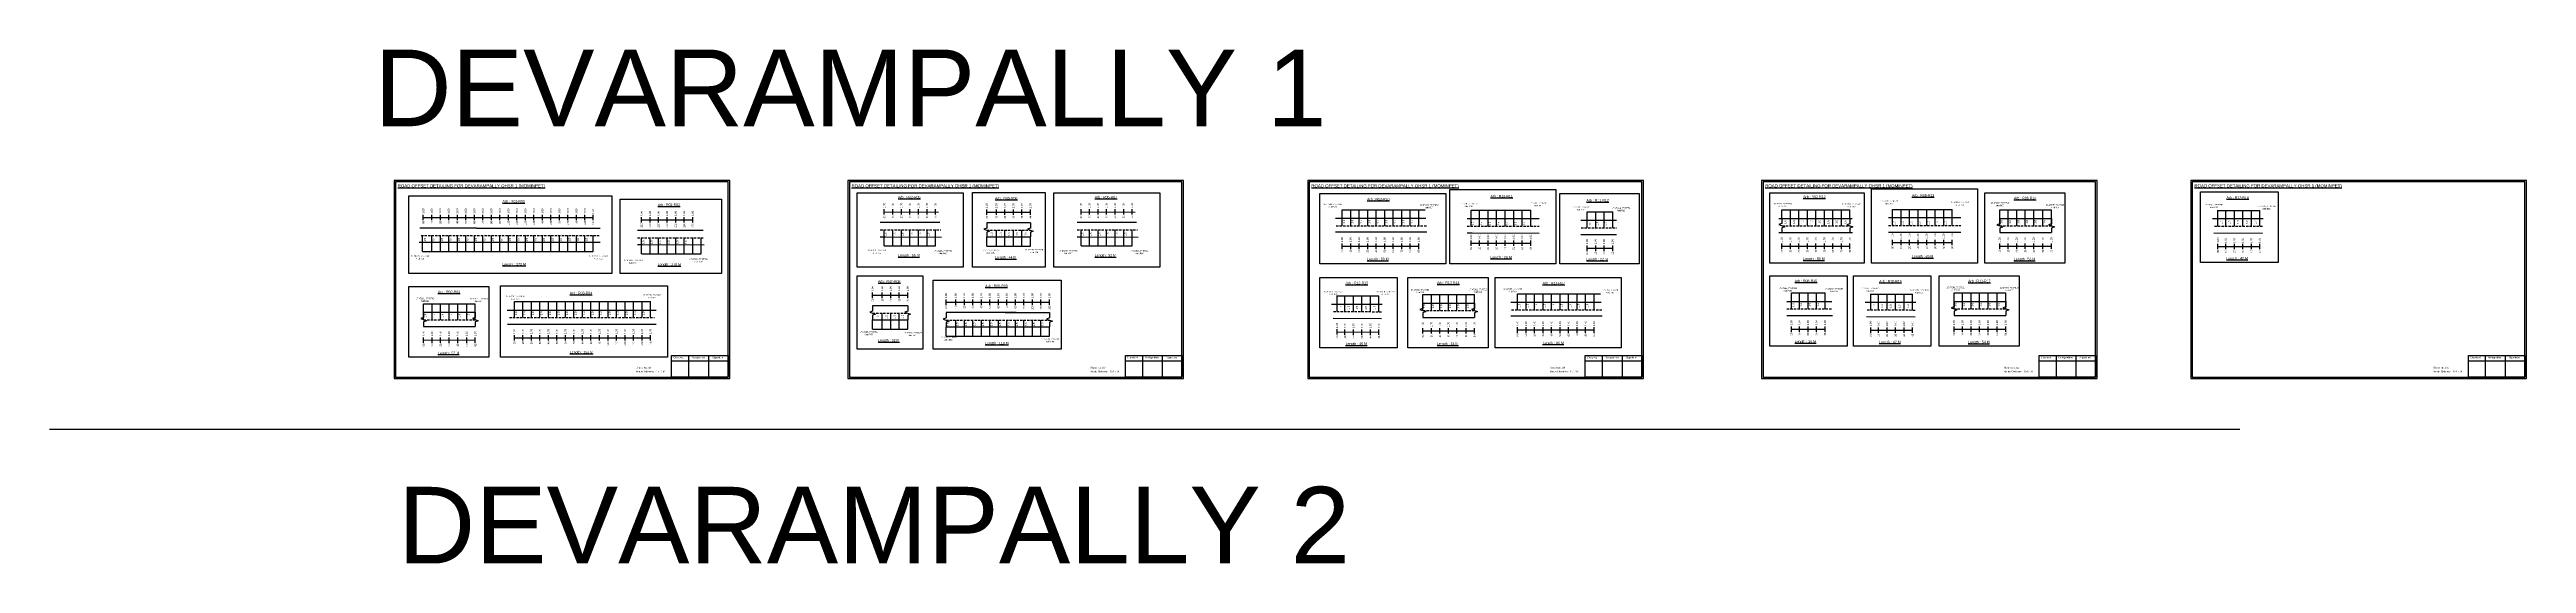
# Model space of a CAD drawing. Header units: inches. Extents: x -117 to 51867, y -12715 to 3423.
# Drawn here: x 13805 to 17765, y -2672 to -1850 of the extents above; entities that cross this region are included whole.
import ezdxf

# ---------------------------------------------------------------- set-up
doc = ezdxf.new("R2010")
doc.units = ezdxf.units.IN
doc.header["$MEASUREMENT"] = 0
doc.linetypes.add('DASHED2', pattern=[0.375, 0.25, -0.125])
doc.layers.add('PDF_Geometry', color=7, linetype='Continuous')
doc.layers.add('PDF_Text', color=5, linetype='Continuous')
doc.styles.add('PDF Arial', font='arial.ttf')
doc.styles.get("Standard").update_dxf_attribs({"font": 'arial.ttf'})

msp = doc.modelspace()

# ---------------------------------------------------------------- linework, layer by layer
for p, q in [((14487.9, -2135.5), (14397.4, -2135.6)), ((14487.9, -2135.5), (14569.4, -2135.5)), ((14569.4, -2135.5), (14685.5, -2135.5)), ((15228.4, -2126.7), (15133.4, -2126.7)), ((15373.4, -2127.2), (15303.6, -2127.2)), ((15542.7, -2126.7), (15447.8, -2126.7)), ((15860.8, -2120), (16005.6, -2120)), ((15871.7, -2131.9), (15871.7, -2106.4)), ((15885.3, -2131.9), (15885.3, -2106.4)), ((15898.9, -2131.9), (15898.9, -2106.4)), ((15912.5, -2131.9), (15912.5, -2106.4)), ((15926.1, -2131.9), (15926.1, -2106.4)), ((15939.7, -2131.9), (15939.7, -2106.4)), ((15953.3, -2131.9), (15953.3, -2106.4)), ((15966.9, -2131.9), (15966.9, -2106.4)), ((15980.5, -2131.9), (15980.5, -2106.4)), ((15994.1, -2131.9), (15994.1, -2106.4)), ((16186.8, -2120.6), (16071.3, -2120.6)), ((16077.7, -2132.5), (16077.7, -2107)), ((16091.3, -2132.5), (16091.3, -2107)), ((16104.9, -2132.5), (16104.9, -2107)), ((16118.5, -2132.5), (16118.5, -2107)), ((16132.4, -2132.5), (16132.4, -2107)), ((16146, -2132.5), (16146, -2107)), ((16159.6, -2132.5), (16159.6, -2107)), ((16173.2, -2132.5), (16173.2, -2107)), ((16253.4, -2123.2), (16309.9, -2123.2)), ((16263.3, -2135.1), (16263.3, -2109.6)), ((16276.9, -2135.1), (16276.9, -2109.6)), ((16290.5, -2135.1), (16290.5, -2109.6)), ((16304.1, -2135.1), (16304.1, -2109.6)), ((16569.5, -2120.2), (16687.1, -2120.2)), ((16574.5, -2120.2), (16574.5, -2106.6)), ((16588.1, -2132.1), (16588.1, -2106.6)), ((16601.7, -2132.1), (16601.7, -2106.6)), ((16615.3, -2132.1), (16615.3, -2106.6)), ((16628.9, -2132.1), (16628.9, -2106.6)), ((16642.5, -2132.1), (16642.5, -2106.6)), ((16656.1, -2132.1), (16656.1, -2106.6)), ((16669.7, -2132.1), (16669.7, -2106.6)), ((16683.3, -2120.2), (16683.3, -2106.6)), ((16860.5, -2119.4), (16745.1, -2119.4)), ((16751.5, -2131.3), (16751.5, -2105.8)), ((16765.1, -2131.3), (16765.1, -2105.8)), ((16778.7, -2131.3), (16778.7, -2105.8)), ((16792.3, -2131.3), (16792.3, -2105.8)), ((16806.1, -2131.3), (16806.1, -2105.8)), ((16819.7, -2131.3), (16819.7, -2105.8)), ((16833.3, -2131.3), (16833.3, -2105.8)), ((16846.9, -2131.3), (16846.9, -2105.8)), ((16922.8, -2132.1), (16922.8, -2106.6)), ((16922.8, -2120.2), (17005.4, -2120.2)), ((16936.4, -2132.1), (16936.4, -2106.6)), ((16950, -2132.1), (16950, -2106.6)), ((16963.6, -2132.1), (16963.6, -2106.6)), ((16977.2, -2132.1), (16977.2, -2106.6)), ((16991.8, -2132.1), (16991.8, -2106.6)), ((17005.4, -2132.1), (17005.4, -2106.6)), ((17343.8, -2120.9), (17262.8, -2120.9)), ((17271.6, -2132.5), (17271.6, -2107)), ((17284.2, -2132.6), (17284.2, -2107.3)), ((17297.8, -2132.6), (17297.8, -2107.3)), ((17311.4, -2132.6), (17311.4, -2107.3)), ((17325, -2132.8), (17325, -2107.3)), ((17338.3, -2132.8), (17338.6, -2107.3)), ((14396.1, -2158.2), (14446.3, -2158.2)), ((14401.6, -2173), (14401.6, -2147.4)), ((14416.5, -2173), (14416.5, -2147.4)), ((14430.1, -2173), (14430.1, -2147.4)), ((14442.8, -2158.2), (14500.5, -2158.2)), ((14443.7, -2173), (14443.7, -2147.4)), ((14457.3, -2173), (14457.3, -2147.4)), ((14470.9, -2173), (14470.9, -2147.4)), ((14484.5, -2173), (14484.5, -2147.4)), ((14498.1, -2173), (14498.1, -2147.4)), ((14500.5, -2158.2), (14569.4, -2158.2)), ((14511.7, -2173), (14511.7, -2147.4)), ((14525.3, -2173), (14525.3, -2147.4)), ((14538.9, -2173), (14538.9, -2147.4)), ((14552.5, -2173), (14552.5, -2147.4)), ((14566.1, -2173), (14566.1, -2147.4)), ((14569.4, -2158.2), (14642.5, -2158.1)), ((14579.7, -2173), (14579.7, -2147.4)), ((14593.3, -2173), (14593.3, -2147.4)), ((14606.9, -2173), (14606.9, -2147.4)), ((14620.5, -2173), (14620.5, -2147.4)), ((14634.1, -2173), (14634.1, -2147.4)), ((14642.5, -2158.1), (14685.6, -2158.1)), ((14647.7, -2173), (14647.7, -2147.4)), ((14661.3, -2173), (14661.3, -2147.4)), ((14674.6, -2173), (14674.6, -2147.4)), ((14850.1, -2139.3), (14745.4, -2139.3)), ((14745.4, -2162), (14753.4, -2162)), ((14751.8, -2176.7), (14751.8, -2151.2)), ((14753.4, -2162), (14851.7, -2162.2)), ((14765.4, -2176.7), (14765.4, -2151.2)), ((14779, -2176.7), (14779, -2151.2)), ((14792.6, -2176.7), (14792.6, -2151.2)), ((14806.4, -2176.7), (14806.4, -2151.2)), ((14820, -2176.7), (14820, -2151.2)), ((14833.6, -2176.7), (14833.6, -2151.2)), ((14847.2, -2176.7), (14847.2, -2151.2)), ((15139.8, -2164.2), (15139.8, -2138.6)), ((15153.4, -2164.2), (15153.4, -2138.6)), ((15167, -2164.2), (15167, -2138.6)), ((15180.6, -2164.2), (15180.6, -2138.6)), ((15194.5, -2164.2), (15194.5, -2138.6)), ((15208.1, -2164.2), (15208.1, -2138.6)), ((15221.7, -2164.2), (15221.7, -2138.6)), ((15303.6, -2149.8), (15373.4, -2149.8)), ((15303.6, -2164.6), (15303.6, -2149.8)), ((15319, -2164.6), (15319, -2139)), ((15332.6, -2164.6), (15332.6, -2139)), ((15346.2, -2164.6), (15346.2, -2139)), ((15359.8, -2164.6), (15359.8, -2139)), ((15373.4, -2164.6), (15373.4, -2149.8)), ((15454.2, -2164.2), (15454.2, -2138.6)), ((15467.8, -2164.2), (15467.8, -2138.6)), ((15481.4, -2164.2), (15481.4, -2138.6)), ((15495, -2164.2), (15495, -2138.6)), ((15508.8, -2164.2), (15508.8, -2138.6)), ((15522.4, -2164.2), (15522.4, -2138.6)), ((15536, -2164.2), (15536, -2138.6)), ((16007, -2142.2), (15860.8, -2142.2)), ((16071.3, -2143.3), (16079.4, -2143.3)), ((16079.4, -2143.3), (16186.8, -2143.6)), ((16253.4, -2145.9), (16310.2, -2146.1)), ((16569.6, -2142.9), (16687.4, -2142.9)), ((16745.1, -2142.1), (16753.1, -2142.1)), ((16753.1, -2142.1), (16860.5, -2142.4)), ((16922.8, -2142.9), (17005.4, -2142.9)), ((17265.1, -2143.2), (17342.8, -2143.6)), ((14403.4, -2282.1), (14403.4, -2256.6)), ((14417, -2282.1), (14417, -2256.6)), ((14430.6, -2282.1), (14430.6, -2256.6)), ((14444.2, -2282.1), (14444.2, -2256.6)), ((14457.8, -2282.1), (14457.8, -2256.6)), ((14472.4, -2282.1), (14472.4, -2256.6)), ((14486, -2282.1), (14486, -2256.6)), ((14548.5, -2278.6), (14548.5, -2253)), ((14562.1, -2278.6), (14562.1, -2253)), ((14575.7, -2278.6), (14575.7, -2253)), ((14589.3, -2278.6), (14589.3, -2253)), ((14602.9, -2278.6), (14602.9, -2253)), ((14616.5, -2278.6), (14616.5, -2253)), ((14630.1, -2278.6), (14630.1, -2253)), ((14643.7, -2278.6), (14643.7, -2253)), ((14657.3, -2278.6), (14657.3, -2253)), ((14670.9, -2278.6), (14670.9, -2253)), ((14684.5, -2278.6), (14684.5, -2253)), ((14698.1, -2278.6), (14698.1, -2253)), ((14711.7, -2278.6), (14711.7, -2253)), ((14725.3, -2278.6), (14725.3, -2253)), ((14738.9, -2278.6), (14738.9, -2253)), ((14752.5, -2278.6), (14752.5, -2253)), ((14766.1, -2278.6), (14766.1, -2253)), ((15863.6, -2269), (15863.6, -2243.5)), ((15876.1, -2269.1), (15876.1, -2243.8)), ((15889.7, -2269.1), (15889.7, -2243.8)), ((15903.3, -2269.1), (15903.3, -2243.8)), ((15916.9, -2269.3), (15916.9, -2243.8)), ((15930.3, -2269.3), (15930.5, -2243.8)), ((16000.7, -2267.5), (16000.7, -2241.9)), ((16000.7, -2255.6), (16083.3, -2255.6)), ((16014.3, -2267.5), (16014.3, -2241.9)), ((16027.9, -2267.5), (16027.9, -2241.9)), ((16041.5, -2267.5), (16041.5, -2241.9)), ((16055.1, -2267.5), (16055.1, -2241.9)), ((16069.7, -2267.5), (16069.7, -2241.9)), ((16083.3, -2267.5), (16083.3, -2241.9)), ((16141.1, -2254.2), (16285.9, -2254.2)), ((16152, -2266.1), (16152, -2240.6)), ((16165.6, -2266.1), (16165.6, -2240.6)), ((16179.2, -2266.1), (16179.2, -2240.6)), ((16192.8, -2266.1), (16192.8, -2240.6)), ((16206.4, -2266.1), (16206.4, -2240.6)), ((16220, -2266.1), (16220, -2240.6)), ((16233.6, -2266.1), (16233.6, -2240.6)), ((16247.2, -2266.1), (16247.2, -2240.6)), ((16260.8, -2266.1), (16260.8, -2240.6)), ((16274.4, -2266.1), (16274.4, -2240.6)), ((16582.4, -2252.8), (16654.4, -2252.8)), ((16589.7, -2264.7), (16589.7, -2239.2)), ((16602.8, -2264.7), (16602.8, -2239.2)), ((16616.4, -2264.7), (16616.4, -2239.2)), ((16630, -2264.7), (16630, -2239.2)), ((16643.6, -2264.7), (16643.6, -2239.2)), ((16788.8, -2254.7), (16707.8, -2254.7)), ((16716.6, -2266.3), (16716.6, -2240.8)), ((16729.1, -2266.3), (16729.1, -2241.1)), ((16742.7, -2266.4), (16742.7, -2241.1)), ((16756.3, -2266.3), (16756.3, -2241.1)), ((16769.9, -2266.6), (16769.9, -2241.1)), ((16783.3, -2266.6), (16783.5, -2241.1)), ((16849.7, -2264.7), (16849.7, -2239.2)), ((16849.7, -2252.8), (16932.3, -2252.8)), ((16863.3, -2264.7), (16863.3, -2239.2)), ((16876.9, -2264.7), (16876.9, -2239.2)), ((16890.5, -2264.7), (16890.5, -2239.2)), ((16904.1, -2264.7), (16904.1, -2239.2)), ((16918.7, -2264.7), (16918.7, -2239.2)), ((16932.3, -2264.7), (16932.3, -2239.2)), ((14403.4, -2270.2), (14486, -2270.2)), ((14403.4, -2292.9), (14486, -2292.9)), ((14537, -2266.7), (14775, -2266.7)), ((14537.3, -2289.4), (14775.2, -2289.4)), ((15177.3, -2259.7), (15121.1, -2259.7)), ((15121.1, -2282.4), (15177.3, -2282.4)), ((15121.1, -2297.1), (15121.1, -2282.4)), ((15136.5, -2297.1), (15136.5, -2271.6)), ((15150.1, -2297.1), (15150.1, -2271.6)), ((15163.7, -2297.1), (15163.7, -2271.6)), ((15177.3, -2297.1), (15177.3, -2282.4)), ((15350.5, -2270.8), (15238.7, -2270.8)), ((15238.7, -2293.5), (15403.7, -2293.5)), ((15238.7, -2308.3), (15238.7, -2293.5)), ((15254.1, -2308.3), (15254.1, -2282.7)), ((15267.7, -2308.3), (15267.7, -2282.7)), ((15281.3, -2308.3), (15281.3, -2282.7)), ((15294.9, -2308.3), (15294.9, -2282.7)), ((15308.5, -2308.3), (15308.5, -2282.7)), ((15322.1, -2308.3), (15322.1, -2282.7)), ((15333, -2270.8), (15403.7, -2270.8)), ((15335.7, -2308.3), (15335.7, -2282.7)), ((15349.3, -2308.3), (15349.3, -2282.7)), ((15362.9, -2308.3), (15362.9, -2282.7)), ((15376.5, -2308.3), (15376.5, -2282.7)), ((15390.1, -2308.3), (15390.1, -2282.7)), ((15403.7, -2308.3), (15403.7, -2293.5)), ((15935.8, -2257.5), (15854.8, -2257.5)), ((15857, -2279.7), (15934.7, -2280.1)), ((16000.7, -2278.3), (16083.3, -2278.3)), ((16287.3, -2276.4), (16141.1, -2276.4)), ((16582.4, -2275.5), (16655.4, -2275.5)), ((16710, -2276.9), (16787.7, -2277.4)), ((16849.7, -2275.5), (16932.3, -2275.5)), ((13805.4, -2457.2), (17306.5, -2457.2))]:
    msp.add_line(p, q)
at = {"color": 217, "true_color": 0x93278f}
for p, q in [((14402.9, -2122.8), (14402.9, -2114.3)), ((14402.9, -2118.5), (14674.4, -2118.5)), ((14416.5, -2122.8), (14416.5, -2114.3)), ((14430.1, -2122.8), (14430.1, -2114.3)), ((14443.7, -2122.8), (14443.7, -2114.3)), ((14457.3, -2122.8), (14457.3, -2114.3)), ((14470.9, -2122.8), (14470.9, -2114.3)), ((14484.5, -2122.8), (14484.5, -2114.3)), ((14498.1, -2122.8), (14498.1, -2114.3)), ((14511.7, -2122.8), (14511.7, -2114.3)), ((14525.3, -2122.8), (14525.3, -2114.3)), ((14538.9, -2122.8), (14538.9, -2114.3)), ((14552.5, -2122.8), (14552.5, -2114.3)), ((14566.1, -2122.8), (14566.1, -2114.3)), ((14579.7, -2122.8), (14579.7, -2114.3)), ((14593.3, -2122.8), (14593.3, -2114.3)), ((14606.9, -2122.8), (14606.9, -2114.3)), ((14620.5, -2122.8), (14620.5, -2114.3)), ((14634.1, -2122.8), (14634.1, -2114.3)), ((14647.7, -2122.8), (14647.7, -2114.3)), ((14661.3, -2122.8), (14661.3, -2114.3)), ((14674.4, -2123.2), (14674.4, -2114.7)), ((14751.8, -2126.5), (14751.8, -2118)), ((14751.8, -2122.3), (14833.6, -2122.2)), ((14765.4, -2126.5), (14765.4, -2118)), ((14779, -2126.5), (14779, -2118)), ((14792.6, -2126.5), (14792.6, -2118)), ((14806.4, -2126.5), (14806.4, -2118)), ((14820, -2126.5), (14820, -2118)), ((14833.6, -2126.5), (14833.6, -2118)), ((15139.8, -2114), (15139.8, -2105.5)), ((15139.8, -2109.8), (15226.2, -2110)), ((15153.4, -2114), (15153.4, -2105.5)), ((15167, -2114), (15167, -2105.5)), ((15180.6, -2114), (15180.6, -2105.5)), ((15194.5, -2114), (15194.5, -2105.5)), ((15208.1, -2114), (15208.1, -2105.5)), ((15221.7, -2114), (15221.7, -2105.5)), ((15303.6, -2114.4), (15303.6, -2105.9)), ((15303.6, -2110.2), (15373.4, -2110.2)), ((15319, -2114.4), (15319, -2105.9)), ((15332.6, -2114.4), (15332.6, -2105.9)), ((15346.2, -2114.4), (15346.2, -2105.9)), ((15359.8, -2114.4), (15359.8, -2105.9)), ((15373.4, -2114.4), (15373.4, -2105.9)), ((15454.2, -2114), (15454.2, -2105.5)), ((15454.2, -2109.8), (15540.5, -2110)), ((15467.8, -2114), (15467.8, -2105.5)), ((15481.4, -2114), (15481.4, -2105.5)), ((15495, -2114), (15495, -2105.5)), ((15508.8, -2114), (15508.8, -2105.5)), ((15522.4, -2114), (15522.4, -2105.5)), ((15536, -2114), (15536, -2105.5)), ((15871.7, -2168.6), (15871.7, -2160.1)), ((15871.7, -2164.4), (15994.1, -2164.3)), ((15885.3, -2168.6), (15885.3, -2160.1)), ((15898.9, -2168.6), (15898.9, -2160.1)), ((15912.5, -2168.6), (15912.5, -2160.1)), ((15926.1, -2168.6), (15926.1, -2160.1)), ((15939.7, -2168.6), (15939.7, -2160.1)), ((15953.3, -2168.6), (15953.3, -2160.1)), ((15966.9, -2168.6), (15966.9, -2160.1)), ((15980.5, -2168.6), (15980.5, -2160.1)), ((15994.1, -2168.6), (15994.1, -2160.1)), ((16077.7, -2164.2), (16077.7, -2155.6)), ((16077.7, -2159.9), (16173.2, -2159.9)), ((16091.3, -2164.2), (16091.3, -2155.6)), ((16104.9, -2164.2), (16104.9, -2155.6)), ((16118.5, -2164.2), (16118.5, -2155.6)), ((16132.4, -2164.2), (16132.4, -2155.6)), ((16146, -2164.2), (16146, -2155.6)), ((16159.6, -2164.2), (16159.6, -2155.6)), ((16173.2, -2164.2), (16173.2, -2155.6)), ((16263.3, -2171.8), (16263.3, -2163.3)), ((16263.3, -2167.6), (16304.1, -2167.5)), ((16276.9, -2171.8), (16276.9, -2163.3)), ((16290.5, -2171.8), (16290.5, -2163.3)), ((16304.1, -2171.8), (16304.1, -2163.3)), ((16574.5, -2168.8), (16574.5, -2160.3)), ((16574.5, -2164.5), (16683.3, -2164.5)), ((16588.1, -2168.8), (16588.1, -2160.3)), ((16601.7, -2168.8), (16601.7, -2160.3)), ((16615.3, -2168.8), (16615.3, -2160.3)), ((16628.9, -2168.8), (16628.9, -2160.3)), ((16642.5, -2168.8), (16642.5, -2160.3)), ((16656.1, -2168.8), (16656.1, -2160.3)), ((16669.7, -2168.8), (16669.7, -2160.3)), ((16683.3, -2168.8), (16683.3, -2160.3)), ((16751.5, -2163), (16751.5, -2154.5)), ((16751.5, -2158.7), (16846.9, -2158.7)), ((16765.1, -2163), (16765.1, -2154.5)), ((16778.7, -2163), (16778.7, -2154.5)), ((16792.3, -2163), (16792.3, -2154.5)), ((16806.1, -2163), (16806.1, -2154.5)), ((16819.7, -2163), (16819.7, -2154.5)), ((16833.3, -2163), (16833.3, -2154.5)), ((16846.9, -2163), (16846.9, -2154.5)), ((16922.8, -2168.8), (16922.8, -2160.3)), ((16922.8, -2164.5), (17005.4, -2164.5)), ((16936.4, -2168.8), (16936.4, -2160.3)), ((16950, -2168.8), (16950, -2160.3)), ((16963.6, -2168.8), (16963.6, -2160.3)), ((16977.2, -2168.8), (16977.2, -2160.3)), ((16991.8, -2168.8), (16991.8, -2160.2)), ((17005.4, -2168.8), (17005.4, -2160.2)), ((17271.6, -2169.1), (17271.6, -2160.6)), ((17271.6, -2165.2), (17338.6, -2165.2)), ((17284.2, -2169.5), (17284.2, -2161)), ((17297.8, -2169.5), (17297.8, -2161)), ((17311.4, -2169.5), (17311.4, -2161)), ((17325, -2169.5), (17325, -2161)), ((17338.6, -2169.5), (17338.6, -2161)), ((15121.1, -2247), (15121.1, -2238.4)), ((15121.1, -2242.7), (15177.3, -2242.7)), ((15136.5, -2247), (15136.5, -2238.4)), ((15150.1, -2247), (15150.1, -2238.4)), ((15163.7, -2247), (15163.7, -2238.4)), ((15177.3, -2247), (15177.3, -2238.4)), ((15238.7, -2258.1), (15238.7, -2249.6)), ((15238.7, -2253.8), (15403.7, -2253.8)), ((15254.1, -2258.1), (15254.1, -2249.6)), ((15267.7, -2258.1), (15267.7, -2249.6)), ((15281.3, -2258.1), (15281.3, -2249.6)), ((15294.9, -2258.1), (15294.9, -2249.6)), ((15308.5, -2258.1), (15308.5, -2249.6)), ((15322.1, -2258.1), (15322.1, -2249.6)), ((15335.7, -2258.1), (15335.7, -2249.6)), ((15349.3, -2258.1), (15349.3, -2249.6)), ((15362.9, -2258.1), (15362.9, -2249.6)), ((15376.5, -2258.1), (15376.5, -2249.6)), ((15390.1, -2258.1), (15390.1, -2249.6)), ((15403.7, -2258.1), (15403.7, -2249.6)), ((16000.7, -2304.2), (16000.7, -2295.6)), ((16014.3, -2304.2), (16014.3, -2295.6)), ((16027.9, -2304.2), (16027.9, -2295.6)), ((16041.5, -2304.2), (16041.5, -2295.6)), ((16055.1, -2304.2), (16055.1, -2295.6)), ((16069.7, -2304.2), (16069.7, -2295.6)), ((16083.3, -2304.2), (16083.3, -2295.6)), ((16152, -2302.8), (16152, -2294.2)), ((16165.6, -2302.8), (16165.6, -2294.2)), ((16179.2, -2302.8), (16179.2, -2294.2)), ((16192.8, -2302.8), (16192.8, -2294.2)), ((16206.4, -2302.8), (16206.4, -2294.2)), ((16220, -2302.8), (16220, -2294.2)), ((16233.6, -2302.8), (16233.6, -2294.2)), ((16247.2, -2302.8), (16247.2, -2294.2)), ((16260.8, -2302.8), (16260.8, -2294.2)), ((16274.4, -2302.8), (16274.4, -2294.2)), ((16589.7, -2301.4), (16589.7, -2292.9)), ((16602.8, -2301.4), (16602.8, -2292.9)), ((16616.4, -2301.4), (16616.4, -2292.9)), ((16630, -2301.4), (16630, -2292.9)), ((16643.6, -2301.4), (16643.6, -2292.9)), ((16716.6, -2302.9), (16716.6, -2294.3)), ((16729.1, -2303.3), (16729.1, -2294.7)), ((16742.7, -2303.3), (16742.7, -2294.7)), ((16756.3, -2303.3), (16756.3, -2294.7)), ((16769.9, -2303.3), (16769.9, -2294.7)), ((16783.5, -2303.3), (16783.5, -2294.7)), ((16849.7, -2301.4), (16849.7, -2292.9)), ((16863.3, -2301.4), (16863.3, -2292.9)), ((16876.9, -2301.4), (16876.9, -2292.9)), ((16890.5, -2301.4), (16890.5, -2292.9)), ((16904.1, -2301.4), (16904.1, -2292.9)), ((16918.7, -2301.4), (16918.7, -2292.9)), ((16932.3, -2301.4), (16932.3, -2292.9)), ((14403.4, -2318.8), (14403.4, -2310.3)), ((14403.4, -2314.6), (14486, -2314.5)), ((14417, -2318.8), (14417, -2310.3)), ((14430.6, -2318.8), (14430.6, -2310.3)), ((14444.2, -2318.8), (14444.2, -2310.3)), ((14457.8, -2318.8), (14457.8, -2310.3)), ((14472.4, -2318.8), (14472.4, -2310.3)), ((14486, -2318.8), (14486, -2310.3)), ((14548.4, -2315.3), (14548.4, -2306.7)), ((14548.5, -2311), (14766.1, -2310.9)), ((14562.1, -2315.3), (14562.1, -2306.7)), ((14575.7, -2315.3), (14575.7, -2306.7)), ((14589.3, -2315.3), (14589.3, -2306.7)), ((14602.9, -2315.3), (14602.9, -2306.7)), ((14616.5, -2315.3), (14616.5, -2306.7)), ((14630.1, -2315.3), (14630.1, -2306.7)), ((14643.7, -2315.3), (14643.7, -2306.7)), ((14657.3, -2315.3), (14657.3, -2306.7)), ((14670.9, -2315.3), (14670.9, -2306.7)), ((14684.5, -2315.3), (14684.5, -2306.7)), ((14698.1, -2315.3), (14698.1, -2306.7)), ((14711.7, -2315.3), (14711.7, -2306.7)), ((14725.3, -2315.3), (14725.3, -2306.7)), ((14738.9, -2315.3), (14738.9, -2306.7)), ((14752.5, -2315.3), (14752.5, -2306.7)), ((14766.1, -2315.3), (14766.1, -2306.7)), ((15863.6, -2305.6), (15863.6, -2297.1)), ((15863.6, -2301.8), (15930.5, -2301.7)), ((15876.1, -2306), (15876.1, -2297.5)), ((15889.7, -2306), (15889.7, -2297.5)), ((15903.3, -2306), (15903.3, -2297.5)), ((15916.9, -2306), (15916.9, -2297.5)), ((15930.5, -2306), (15930.5, -2297.5)), ((16000.7, -2299.9), (16083.3, -2299.9)), ((16152, -2298.5), (16274.4, -2298.5)), ((16589.7, -2297.1), (16643.6, -2297.1)), ((16716.6, -2299), (16783.5, -2299)), ((16849.7, -2297.1), (16932.3, -2297.1))]:
    msp.add_line(p, q, dxfattribs=at)
at = {"linetype": 'DASHED2', "ltscale": 15}
for p, q in [((15862, -2131.9), (16006.4, -2131.9)), ((16071.3, -2132.5), (16186.8, -2132.5)), ((16253.6, -2135.1), (16309.9, -2135.1)), ((16575.3, -2132.1), (16683.3, -2132.1)), ((16745.1, -2131.3), (16860.5, -2131.3)), ((16922.8, -2132.1), (17005.4, -2132.1)), ((17265.8, -2132.4), (17344.1, -2132.8)), ((14399.2, -2147.4), (14685.5, -2147.4)), ((14745.4, -2151.2), (14850.8, -2151.2)), ((15133.4, -2138.6), (15230.1, -2138.6)), ((15303.6, -2139), (15373.4, -2139)), ((15447.8, -2138.6), (15544.4, -2138.6)), ((14403.4, -2282.1), (14486, -2282.1)), ((14540.5, -2278.6), (14772.3, -2278.7)), ((15121.1, -2271.6), (15177.3, -2271.6)), ((15238.7, -2282.7), (15403.7, -2282.7)), ((15857.7, -2268.9), (15936, -2269.3)), ((16000.7, -2267.5), (16083.3, -2267.5)), ((16142.4, -2266.1), (16286.8, -2266.1)), ((16582.4, -2264.7), (16654.9, -2264.7)), ((16710.7, -2266.1), (16789, -2266.6)), ((16849.7, -2264.7), (16932.3, -2264.7))]:
    msp.add_line(p, q, dxfattribs=at)
at = {"color": 5}
for p, q in [((15871.7, -2106.4), (16004.4, -2106.4)), ((16077.7, -2107), (16173.2, -2107)), ((16263.3, -2109.6), (16304.1, -2109.6)), ((16574.5, -2106.6), (16683.3, -2106.6)), ((16751.5, -2105.8), (16846.9, -2105.8)), ((16922.8, -2106.6), (17005.4, -2106.6)), ((17271.6, -2107.3), (17338.6, -2107.3)), ((14401.6, -2173), (14674.6, -2173)), ((14751.8, -2176.7), (14847.2, -2176.7)), ((15139.8, -2164.2), (15221.7, -2164.1)), ((15303.6, -2164.6), (15373.4, -2164.6)), ((15454.2, -2164.2), (15536, -2164.1)), ((14403.4, -2256.6), (14486, -2256.6)), ((14548.5, -2253), (14766.1, -2253)), ((15863.6, -2243.8), (15930.5, -2243.8)), ((16000.7, -2241.9), (16083.3, -2241.9)), ((16152, -2240.6), (16284.8, -2240.6)), ((16589.7, -2239.2), (16643.6, -2239.2)), ((16716.6, -2241.1), (16783.5, -2241.1)), ((16849.7, -2239.2), (16932.3, -2239.2)), ((15121.1, -2297.1), (15177.3, -2297.1)), ((15238.7, -2308.3), (15403.7, -2308.3))]:
    msp.add_line(p, q, dxfattribs=at)
for points in [[(14379.5, -2084), (14704, -2084), (14704, -2208), (14379.5, -2208)], [(14717.5, -2089.2), (14879.7, -2089.5), (14879.7, -2208.3), (14717.5, -2208)], [(15096.2, -2079.1), (15265.8, -2079.1), (15265.8, -2197.9), (15096.2, -2197.9)], [(15280.5, -2078.7), (15396.9, -2078.7), (15396.9, -2197.9), (15280.5, -2197.9)], [(15410.5, -2079.1), (15580.2, -2079.1), (15580.2, -2197.9), (15410.5, -2197.9)], [(15835.9, -2080.3), (16037.1, -2080.3), (16037.1, -2192.9), (15835.9, -2192.9)], [(16043.8, -2074.1), (16213.4, -2074.1), (16213.4, -2192.9), (16043.8, -2192.9)], [(16219.4, -2080.3), (16346.2, -2080.3), (16346.2, -2192.9), (16219.4, -2192.9)], [(16555.3, -2079.1), (16706.1, -2079.1), (16706.1, -2191.8), (16555.3, -2191.8)], [(16717.6, -2072.9), (16887.2, -2072.9), (16887.2, -2191.8), (16717.6, -2191.8)], [(16898.9, -2079.1), (17027, -2079.1), (17027, -2191.8), (16898.9, -2191.8)], [(17243.9, -2077.9), (17367.7, -2077.9), (17367.7, -2190.6), (17243.9, -2190.6)], [(15096.2, -2212.2), (15201.4, -2212.2), (15201.4, -2329.2), (15096.2, -2329.2)], [(15835.9, -2214.4), (15959.7, -2214.4), (15959.7, -2327.1), (15835.9, -2327.1)], [(15976.8, -2214.4), (16104.9, -2214.4), (16104.9, -2327.1), (15976.8, -2327.1)], [(16116.3, -2214.4), (16317.5, -2214.4), (16317.5, -2327.1), (16116.3, -2327.1)], [(16555.3, -2211.7), (16679.1, -2211.7), (16679.1, -2324.4), (16555.3, -2324.4)], [(16688.9, -2211.7), (16812.7, -2211.7), (16812.7, -2324.4), (16688.9, -2324.4)], [(16825.8, -2211.7), (16953.9, -2211.7), (16953.9, -2324.4), (16825.8, -2324.4)], [(14379.5, -2229.1), (14507.6, -2229.1), (14507.6, -2341.8), (14379.5, -2341.8)], [(14526, -2227.9), (14793.1, -2227.9), (14793.1, -2341.8), (14526, -2341.8)], [(15218.1, -2218.7), (15422.6, -2218.7), (15422.6, -2329.2), (15218.1, -2329.2)]]:
    msp.add_lwpolyline(points, close=True)
at = {"linetype": 'Continuous'}
for points in [[(15303.6, -2127.2), (15303.6, -2135.8), (15299.1, -2137.4), (15308.1, -2140.7), (15303.6, -2142.3), (15303.6, -2149.8)], [(15373.4, -2127.2), (15373.4, -2135.8), (15368.9, -2137.4), (15377.9, -2140.7), (15373.4, -2142.3), (15373.4, -2149.8)], [(16574.5, -2119.9), (16574.5, -2128.4), (16569.7, -2130.1), (16579.2, -2133.6), (16574.5, -2135.3), (16574.5, -2142.6)], [(16683.3, -2120.2), (16683.3, -2128.7), (16678.6, -2130.4), (16688, -2133.8), (16683.3, -2135.6), (16683.3, -2142.9)], [(16922.8, -2120.2), (16922.8, -2128.7), (16918, -2130.4), (16927.5, -2133.8), (16922.8, -2135.6), (16922.8, -2142.9)], [(17005.4, -2120.2), (17005.4, -2128.7), (17000.7, -2130.4), (17010.2, -2133.8), (17005.4, -2135.6), (17005.4, -2142.9)], [(16000.7, -2255.6), (16000.7, -2264), (15995.9, -2265.7), (16005.4, -2269.2), (16000.7, -2270.9), (16000.7, -2278.3)], [(16083.3, -2255.6), (16083.3, -2264), (16078.6, -2265.7), (16088.1, -2269.2), (16083.3, -2270.9), (16083.3, -2278.3)], [(16849.7, -2252.8), (16849.7, -2261.3), (16844.9, -2263), (16854.4, -2266.4), (16849.7, -2268.2), (16849.7, -2275.5)], [(16932.3, -2252.8), (16932.3, -2261.3), (16927.6, -2263), (16937.1, -2266.4), (16932.3, -2268.2), (16932.3, -2275.5)], [(14403.4, -2270.2), (14403.4, -2278.7), (14398.7, -2280.4), (14408.1, -2283.9), (14403.4, -2285.6), (14403.4, -2292.9)], [(14486, -2270.2), (14486, -2278.7), (14481.3, -2280.4), (14490.8, -2283.9), (14486, -2285.6), (14486, -2292.9)], [(15121.1, -2259.7), (15121.1, -2268.3), (15116.6, -2270), (15125.6, -2273.2), (15121.1, -2274.9), (15121.1, -2282.4)], [(15177.3, -2259.7), (15177.3, -2268.3), (15172.8, -2270), (15181.8, -2273.2), (15177.3, -2274.9), (15177.3, -2282.4)], [(15177.3, -2259.7), (15177.3, -2268.3), (15172.8, -2270), (15181.8, -2273.2), (15177.3, -2274.9), (15177.3, -2282.4)], [(15238.7, -2270.8), (15238.7, -2279.3), (15233.9, -2281), (15243.4, -2284.4), (15238.7, -2286.2), (15238.7, -2293.5)], [(15403.7, -2270.8), (15403.7, -2279.3), (15398.9, -2281), (15408.4, -2284.4), (15403.7, -2286.2), (15403.7, -2293.5)]]:
    msp.add_lwpolyline(points, dxfattribs=at)
for points in [[(15133.4, -2149.4), (15141.5, -2149.4), (15231.3, -2149.9)], [(15447.8, -2149.4), (15455.8, -2149.4), (15545.7, -2149.9)]]:
    msp.add_lwpolyline(points)
at = {"layer": 'PDF_Geometry'}
for points in [[(14356.1, -2059.4), (14356.1, -2376.2), (14892.6, -2376.2), (14892.6, -2059.4)], [(14358.4, -2061.8), (14358.4, -2373.7), (14890.2, -2373.7), (14890.2, -2061.8)], [(15081.6, -2059.4), (15081.6, -2376.2), (15618.1, -2376.2), (15618.1, -2059.4)], [(15083.9, -2061.8), (15083.9, -2373.7), (15615.6, -2373.7), (15615.6, -2061.8)], [(15816.6, -2059.4), (15816.6, -2376.2), (16353.1, -2376.2), (16353.1, -2059.4)], [(15818.9, -2061.8), (15818.9, -2373.7), (16350.6, -2373.7), (16350.6, -2061.8)], [(16542.1, -2059.4), (16542.1, -2376.2), (17078.5, -2376.2), (17078.5, -2059.4)], [(16544.4, -2061.8), (16544.4, -2373.7), (17076.1, -2373.7), (17076.1, -2061.8)], [(17228.2, -2059.4), (17228.2, -2376.2), (17764.7, -2376.2), (17764.7, -2059.4)], [(17230.6, -2061.8), (17230.6, -2373.7), (17762.3, -2373.7), (17762.3, -2061.8)]]:
    msp.add_lwpolyline(points, close=True, dxfattribs=at)
at = {"layer": 'PDF_Geometry', "color": 242, "true_color": 0xcc1f26}
for points in [[(14890.2, -2373.8), (14799.8, -2373.8), (14799.8, -2339.2), (14890.2, -2339.2)], [(15615.6, -2373.8), (15525.3, -2373.8), (15525.3, -2339.2), (15615.6, -2339.2)], [(16350.6, -2373.8), (16260.3, -2373.8), (16260.3, -2339.2), (16350.6, -2339.2)], [(17076.1, -2373.8), (16985.8, -2373.8), (16985.8, -2339.2), (17076.1, -2339.2)], [(17762.3, -2373.8), (17672, -2373.8), (17672, -2339.2), (17762.3, -2339.2)]]:
    msp.add_lwpolyline(points, close=True, dxfattribs=at)
for points in [[(14799.8, -2347.6), (14890.2, -2347.6)], [(14826.8, -2339.2), (14826.8, -2373.8)], [(14858.5, -2339.2), (14858.5, -2373.8)], [(15525.3, -2347.6), (15615.6, -2347.6)], [(15552.3, -2339.2), (15552.3, -2373.8)], [(15584, -2339.2), (15584, -2373.8)], [(16260.3, -2347.6), (16350.6, -2347.6)], [(16287.3, -2339.2), (16287.3, -2373.8)], [(16319, -2339.2), (16319, -2373.8)], [(16985.8, -2347.6), (17076.1, -2347.6)], [(17012.8, -2339.2), (17012.8, -2373.8)], [(17044.5, -2339.2), (17044.5, -2373.8)], [(17672, -2347.6), (17762.3, -2347.6)], [(17698.9, -2339.2), (17698.9, -2373.8)], [(17730.7, -2339.2), (17730.7, -2373.8)]]:
    msp.add_lwpolyline(points, dxfattribs=at)

# ---------------------------------------------------------------- texts
for s, height, p in [('DEVARAMPALLY 1', 122.535, (14324.6, -1972.8)), ('Sheet No. 01', 3, (14743.3, -2360.4)), ('Route Distance : 1517 M', 3, (14743.1, -2366.4)), ('Sheet No. 02', 3, (15468.8, -2360.4)), ('Route Distance : 1517 M', 3, (15468.6, -2366.4)), ('Route Distance : 1517 M', 3, (16203.6, -2366.4)), ('Sheet No. 03', 3, (16203.8, -2360.4)), ('Route Distance : 1517 M', 3, (16929.1, -2366.4)), ('Sheet No. 04', 3, (16929.3, -2360.4)), ('Sheet No. 05', 3, (17615.5, -2360.4)), ('Route Distance : 1517 M', 3, (17615.3, -2366.4)), ('DEVARAMPALLY 2', 122.535, (14362.3, -2671.7))]:
    msp.add_text(s, height=height).set_placement(p)
at = {"color": 242, "true_color": 0xcd2027}
for s, height, p in [('%%UROAD OFFSET DETAILING FOR DEVARAMPALLY OHSR 1 (MOMINPET)', 5, (14361.9, -2070.5)), ('%%UArb : R01-R02', 4, (14529.5, -2094.8)), ('%%UArb : R01-R02', 4, (14777.5, -2100.2)), ('%%UROAD OFFSET DETAILING FOR DEVARAMPALLY OHSR 1 (MOMINPET)', 5, (15087.4, -2070.5)), ('%%UArb : R02-R05', 4, (15161.8, -2088.1)), ('%%UArb : R05-R06', 4, (15316.8, -2089.9)), ('%%UArb : R06-R07', 4, (15476.1, -2088.1)), ('%%UROAD OFFSET DETAILING FOR DEVARAMPALLY OHSR 1 (MOMINPET)', 5, (15822.4, -2070.5)), ('%%UArb : R03-R10', 4, (15911.6, -2091.4)), ('%%UArb : R10-R11', 4, (16108.7, -2086.6)), ('%%UArb : R11-R12', 4, (16262.1, -2093.3)), ('%%UROAD OFFSET DETAILING FOR DEVARAMPALLY OHSR 1 (MOMINPET)', 5, (16547.8, -2070.5)), ('%%UArb : R02-R12', 4, (16608.6, -2087.5)), ('%%UArb : R05-R13', 4, (16782.5, -2085.4)), ('%%UArb : R06-R14', 4, (16945.4, -2089.6)), ('%%UROAD OFFSET DETAILING FOR DEVARAMPALLY OHSR 1 (MOMINPET)', 5, (17234, -2070.5)), ('%%UArb : R12-R18', 4, (17285.2, -2088.8)), ('%%ULength : 55 M', 4, (15161.8, -2181.1)), ('%%ULength : 52 M', 4, (15476.1, -2181.1)), ('%%ULength : 270 M', 4, (14529.5, -2195.3)), ('%%ULength : 270 M', 4, (14777.5, -2195.7)), ('%%ULength : 44 M', 4, (15316.8, -2184.4)), ('%%ULength : 89 M', 4, (15911.6, -2186.9)), ('%%ULength : 66 M', 4, (16108.7, -2184.1)), ('%%ULength : 22 M', 4, (16262.1, -2187.3)), ('%%ULength : 80 M', 4, (16608.6, -2186.5)), ('%%ULength : 69 M', 4, (16782.5, -2182.9)), ('%%ULength : 53 M', 4, (16945.4, -2187.1)), ('%%ULength : 42 M', 4, (17285.2, -2185.8)), ('%%UArb : R02-R03', 4, (14426, -2239.6)), ('%%UArb : R03-R04', 4, (14637, -2241.4)), ('%%UArb : R07-R08', 4, (15129.8, -2223)), ('%%UArb : R08-R09', 4, (15301.2, -2230)), ('%%UArb : R12-R13', 4, (15877.2, -2225.3)), ('%%UArb : R13-R14', 4, (16023.3, -2224.9)), ('%%UArb : R14-R07', 4, (16192, -2225.6)), ('%%UArb : R08-R15', 4, (16595, -2221.9)), ('%%UArb : R10-R16', 4, (16730.2, -2222.5)), ('%%UArb : R11-R17', 4, (16872.3, -2222.2)), ('%%ULength : 52 M', 4, (14426, -2337.1)), ('%%ULength : 155 M', 4, (14637, -2335.9)), ('%%ULength : 32 M', 4, (15129.8, -2317)), ('%%ULength : 118 M', 4, (15301.2, -2321.5)), ('%%ULength : 46 M', 4, (15877.2, -2322.3)), ('%%ULength : 54 M', 4, (16023.3, -2322.4)), ('%%ULength : 86 M', 4, (16192, -2321.1)), ('%%ULength : 36 M', 4, (16595, -2318.9)), ('%%ULength : 42 M', 4, (16730.2, -2319.5)), ('%%ULength : 54 M', 4, (16872.3, -2319.7))]:
    msp.add_text(s, height=height, dxfattribs=at).set_placement(p)
at = {"color": 217, "true_color": 0x93278f}
for s, p in [('1.00', (15141.2, -2103.7)), ('1.00', (15154.8, -2103.7)), ('1.00', (15168.4, -2103.7)), ('1.00', (15182, -2103.7)), ('1.00', (15195.8, -2103.7)), ('1.00', (15209.4, -2103.7)), ('1.00', (15223, -2103.7)), ('1.00', (15305, -2104.1)), ('1.00', (15320.3, -2104.1)), ('1.00', (15333.9, -2104.1)), ('1.00', (15347.5, -2104.1)), ('1.00', (15361.1, -2104.1)), ('1.00', (15374.7, -2104.1)), ('1.00', (15455.5, -2103.7)), ('1.00', (15469.1, -2103.7)), ('1.00', (15482.7, -2103.7)), ('1.00', (15496.3, -2103.7)), ('1.00', (15510.1, -2103.7)), ('1.00', (15523.7, -2103.7)), ('1.00', (15537.3, -2103.7)), ('1.00', (14404.3, -2112.5)), ('00', (14404.4, -2128.8)), ('1.00', (14417.8, -2112.5)), ('10', (14418, -2128.8)), ('1.00', (14431.4, -2112.5)), ('20', (14431.6, -2128.8)), ('1.00', (14445, -2112.5)), ('30', (14445.2, -2128.8)), ('1.00', (14458.6, -2112.5)), ('40', (14458.8, -2128.8)), ('1.00', (14472.2, -2112.5)), ('50', (14472.4, -2128.8)), ('1.00', (14485.8, -2112.5)), ('60', (14486, -2128.8)), ('1.00', (14499.4, -2112.5)), ('70', (14499.6, -2128.8)), ('1.00', (14513, -2112.5)), ('80', (14513.2, -2128.8)), ('1.00', (14526.6, -2112.5)), ('90', (14526.8, -2128.8)), ('1.00', (14540.2, -2112.5)), ('100', (14540.4, -2130.8)), ('1.00', (14553.8, -2112.5)), ('110', (14554, -2130.8)), ('1.00', (14567.4, -2112.5)), ('120', (14567.6, -2130.8)), ('1.00', (14581, -2112.5)), ('130', (14581.2, -2130.8)), ('1.00', (14594.6, -2112.5)), ('140', (14594.8, -2130.8)), ('1.00', (14608.2, -2112.5)), ('150', (14608.4, -2130.8)), ('1.00', (14621.8, -2112.5)), ('160', (14622, -2130.8)), ('1.00', (14635.4, -2112.5)), ('170', (14635.6, -2130.8)), ('1.00', (14649, -2112.5)), ('180', (14649.2, -2130.8)), ('1.00', (14662.6, -2112.5)), ('190', (14662.8, -2130.8)), ('1.00', (14675.8, -2112.9)), ('200', (14675.9, -2131.2)), ('1.00', (14753.1, -2116.3)), ('210', (14753.3, -2134.6)), ('1.00', (14766.7, -2116.3)), ('220', (14766.9, -2134.6)), ('1.00', (14780.3, -2116.3)), ('230', (14780.5, -2134.6)), ('1.00', (14793.9, -2116.3)), ('240', (14794.1, -2134.6)), ('1.00', (14807.7, -2116.3)), ('250', (14807.9, -2134.6)), ('1.00', (14821.3, -2116.3)), ('260', (14821.5, -2134.6)), ('1.00', (14834.9, -2116.3)), ('270', (14835.1, -2134.6)), ('00', (15141.3, -2120)), ('10', (15154.9, -2120)), ('20', (15168.5, -2120)), ('30', (15182.1, -2120)), ('40', (15195.9, -2120)), ('50', (15209.5, -2120)), ('55', (15223.1, -2120)), ('00', (15305.1, -2120.5)), ('10', (15320.5, -2120.5)), ('20', (15334.1, -2120.5)), ('30', (15347.7, -2120.5)), ('40', (15361.3, -2120.5)), ('44', (15374.9, -2120.5)), ('00', (15455.7, -2120)), ('10', (15469.3, -2120)), ('20', (15482.9, -2120)), ('30', (15496.5, -2120)), ('40', (15510.3, -2120)), ('50', (15523.9, -2120)), ('52', (15537.5, -2120)), ('1.00', (15873, -2158.3)), ('00', (15873.1, -2174.7)), ('1.00', (15886.6, -2158.3)), ('10', (15886.7, -2174.7)), ('1.00', (15900.2, -2158.3)), ('20', (15900.3, -2174.7)), ('1.00', (15913.8, -2158.3)), ('30', (15913.9, -2174.7)), ('1.00', (15927.4, -2158.3)), ('40', (15927.5, -2174.7)), ('1.00', (15941, -2158.3)), ('50', (15941.1, -2174.7)), ('1.00', (15954.6, -2158.3)), ('60', (15954.7, -2174.7)), ('1.00', (15968.2, -2158.3)), ('70', (15968.3, -2174.7)), ('1.00', (15981.8, -2158.3)), ('80', (15981.9, -2174.7)), ('1.00', (15995.4, -2158.3)), ('89', (15995.5, -2174.7)), ('1.00', (16079.1, -2153.9)), ('00', (16079.2, -2170.2)), ('1.00', (16092.7, -2153.9)), ('10', (16092.8, -2170.2)), ('1.00', (16106.3, -2153.9)), ('20', (16106.4, -2170.2)), ('1.00', (16119.9, -2153.9)), ('30', (16120, -2170.2)), ('1.00', (16133.7, -2153.9)), ('40', (16133.8, -2170.2)), ('1.00', (16147.3, -2153.9)), ('50', (16147.4, -2170.2)), ('1.00', (16160.9, -2153.9)), ('60', (16161, -2170.2)), ('1.00', (16174.5, -2153.9)), ('66', (16174.6, -2170.2)), ('1.00', (16264.6, -2161.5)), ('00', (16264.8, -2177.8)), ('1.00', (16278.2, -2161.5)), ('10', (16278.4, -2177.8)), ('1.00', (16291.8, -2161.5)), ('20', (16292, -2177.8)), ('1.00', (16305.4, -2161.5)), ('22', (16305.6, -2177.8)), ('1.00', (16575.8, -2158.5)), ('00', (16576, -2174.8)), ('1.00', (16589.4, -2158.5)), ('10', (16589.6, -2174.8)), ('1.00', (16603, -2158.5)), ('20', (16603.2, -2174.8)), ('1.00', (16616.6, -2158.5)), ('30', (16616.8, -2174.8)), ('1.00', (16630.2, -2158.5)), ('40', (16630.4, -2174.8)), ('1.00', (16643.8, -2158.5)), ('50', (16644, -2174.8)), ('1.00', (16657.4, -2158.5)), ('60', (16657.6, -2174.8)), ('1.00', (16671, -2158.5)), ('70', (16671.2, -2174.8)), ('1.00', (16684.6, -2158.5)), ('80', (16684.8, -2174.8)), ('1.00', (16752.8, -2152.7)), ('00', (16753, -2169)), ('1.00', (16766.4, -2152.7)), ('10', (16766.6, -2169)), ('1.00', (16780, -2152.7)), ('20', (16780.2, -2169)), ('1.00', (16793.6, -2152.7)), ('30', (16793.8, -2169)), ('1.00', (16807.4, -2152.7)), ('40', (16807.6, -2169)), ('1.00', (16821, -2152.7)), ('50', (16821.2, -2169)), ('1.00', (16834.6, -2152.7)), ('60', (16834.8, -2169)), ('1.00', (16848.2, -2152.7)), ('69', (16848.4, -2169)), ('1.00', (16924.1, -2158.5)), ('00', (16924.3, -2174.8)), ('1.00', (16937.7, -2158.5)), ('10', (16937.9, -2174.8)), ('1.00', (16951.3, -2158.5)), ('20', (16951.5, -2174.8)), ('1.00', (16964.9, -2158.5)), ('30', (16965.1, -2174.8)), ('1.00', (16978.5, -2158.5)), ('40', (16978.7, -2174.8)), ('1.00', (16993.2, -2158.5)), ('50', (16993.3, -2174.8)), ('1.00', (17006.8, -2158.5)), ('53', (17006.9, -2174.8)), ('1.00', (17273, -2158.8)), ('00', (17273.1, -2175.1)), ('1.00', (17285.5, -2159.2)), ('10', (17285.6, -2175.5)), ('1.00', (17299.1, -2159.2)), ('20', (17299.2, -2175.5)), ('1.00', (17312.7, -2159.2)), ('30', (17312.8, -2175.5)), ('1.00', (17326.3, -2159.2)), ('40', (17326.4, -2175.5)), ('1.00', (17339.9, -2159.2)), ('42', (17340, -2175.5)), ('1.00', (15122.4, -2236.7)), ('00', (15122.6, -2253)), ('1.00', (15137.8, -2236.7)), ('10', (15138, -2253)), ('1.00', (15151.4, -2236.7)), ('20', (15151.6, -2253)), ('1.00', (15165, -2236.7)), ('30', (15165.2, -2253)), ('1.00', (15178.6, -2236.7)), ('32', (15178.8, -2253)), ('1.00', (15240, -2247.8)), ('1.00', (15255.4, -2247.8)), ('1.00', (15269, -2247.8)), ('1.00', (15282.6, -2247.8)), ('1.00', (15296.2, -2247.8)), ('1.00', (15309.8, -2247.8)), ('1.00', (15323.4, -2247.8)), ('1.00', (15337, -2247.8)), ('1.00', (15350.6, -2247.8)), ('1.00', (15364.2, -2247.8)), ('1.00', (15377.8, -2247.8)), ('1.00', (15391.4, -2247.8)), ('1.00', (15405, -2247.8)), ('00', (15240.2, -2264.1)), ('10', (15255.5, -2264.1)), ('20', (15269.1, -2264.1)), ('30', (15282.7, -2264.1)), ('40', (15296.3, -2264.1)), ('50', (15309.9, -2264.1)), ('60', (15323.5, -2264.1)), ('70', (15337.1, -2264.1)), ('80', (15350.7, -2264.1)), ('90', (15364.3, -2264.1)), ('100', (15377.9, -2266.1)), ('110', (15391.5, -2266.1)), ('118', (15405.1, -2266.1)), ('1.00', (15864.9, -2295.4)), ('1.00', (15877.4, -2295.7)), ('1.00', (15891, -2295.7)), ('1.00', (15904.6, -2295.7)), ('1.00', (15918.2, -2295.7)), ('1.00', (15931.8, -2295.7)), ('1.00', (16002, -2293.9)), ('1.00', (16015.6, -2293.9)), ('1.00', (16029.2, -2293.9)), ('1.00', (16042.8, -2293.9)), ('1.00', (16056.4, -2293.9)), ('1.00', (16071.1, -2293.9)), ('1.00', (16084.7, -2293.9)), ('1.00', (16153.4, -2292.5)), ('1.00', (16167, -2292.5)), ('1.00', (16180.6, -2292.5)), ('1.00', (16194.2, -2292.5)), ('1.00', (16207.8, -2292.5)), ('1.00', (16221.4, -2292.5)), ('1.00', (16235, -2292.5)), ('1.00', (16248.6, -2292.5)), ('1.00', (16262.2, -2292.5)), ('1.00', (16275.8, -2292.5)), ('1.00', (16591.1, -2291.1)), ('1.00', (16604.1, -2291.1)), ('1.00', (16617.7, -2291.1)), ('1.00', (16631.3, -2291.1)), ('1.00', (16644.9, -2291.1)), ('1.00', (16717.9, -2292.6)), ('1.00', (16730.4, -2293)), ('1.00', (16744, -2293)), ('1.00', (16757.6, -2293)), ('1.00', (16771.2, -2293)), ('1.00', (16784.8, -2293)), ('1.00', (16851, -2291.1)), ('1.00', (16864.6, -2291.1)), ('1.00', (16878.2, -2291.1)), ('1.00', (16891.8, -2291.1)), ('1.00', (16905.4, -2291.1)), ('1.00', (16920, -2291.1)), ('1.00', (16933.6, -2291.1)), ('1.00', (14404.7, -2308.5)), ('00', (14404.9, -2324.9)), ('1.00', (14418.3, -2308.5)), ('10', (14418.5, -2324.9)), ('1.00', (14431.9, -2308.5)), ('20', (14432.1, -2324.9)), ('1.00', (14445.5, -2308.5)), ('30', (14445.7, -2324.9)), ('1.00', (14459.1, -2308.5)), ('40', (14459.3, -2324.9)), ('1.00', (14473.8, -2308.5)), ('50', (14473.9, -2324.8)), ('1.00', (14487.4, -2308.5)), ('52', (14487.5, -2324.8)), ('1.00', (14549.7, -2305)), ('00', (14549.9, -2321.3)), ('1.00', (14563.4, -2305)), ('10', (14563.6, -2321.3)), ('1.00', (14577, -2305)), ('20', (14577.2, -2321.3)), ('1.00', (14590.6, -2305)), ('30', (14590.8, -2321.3)), ('1.00', (14604.2, -2305)), ('40', (14604.4, -2321.3)), ('1.00', (14617.8, -2305)), ('50', (14618, -2321.3)), ('1.00', (14631.4, -2305)), ('60', (14631.6, -2321.3)), ('1.00', (14645, -2305)), ('70', (14645.2, -2321.3)), ('1.00', (14658.6, -2305)), ('80', (14658.8, -2321.3)), ('1.00', (14672.2, -2305)), ('90', (14672.4, -2321.3)), ('1.00', (14685.8, -2305)), ('100', (14686, -2323.2)), ('1.00', (14699.4, -2305)), ('110', (14699.6, -2323.2)), ('1.00', (14713, -2305)), ('120', (14713.2, -2323.2)), ('1.00', (14726.6, -2305)), ('130', (14726.8, -2323.2)), ('1.00', (14740.2, -2305)), ('140', (14740.4, -2323.2)), ('1.00', (14753.8, -2305)), ('150', (14754, -2323.2)), ('1.00', (14767.4, -2305)), ('155', (14767.6, -2323.2)), ('00', (15865.1, -2311.7)), ('10', (15877.6, -2312.1)), ('20', (15891.2, -2312.1)), ('30', (15904.8, -2312.1)), ('40', (15918.4, -2312.1)), ('46', (15932, -2312.1)), ('00', (16002.2, -2310.2)), ('10', (16015.8, -2310.2)), ('20', (16029.4, -2310.2)), ('30', (16043, -2310.2)), ('40', (16056.6, -2310.2)), ('50', (16071.2, -2310.2)), ('54', (16084.8, -2310.2)), ('00', (16153.5, -2308.8)), ('10', (16167.1, -2308.8)), ('20', (16180.7, -2308.8)), ('30', (16194.3, -2308.8)), ('40', (16207.9, -2308.8)), ('50', (16221.5, -2308.8)), ('60', (16235.1, -2308.8)), ('70', (16248.7, -2308.8)), ('80', (16262.3, -2308.8)), ('86', (16275.9, -2308.8)), ('00', (16591.2, -2307.4)), ('10', (16604.2, -2307.4)), ('20', (16617.8, -2307.4)), ('30', (16631.4, -2307.4)), ('36', (16645, -2307.4)), ('00', (16718.1, -2308.9)), ('10', (16730.6, -2309.3)), ('20', (16744.2, -2309.3)), ('30', (16757.8, -2309.3)), ('40', (16771.4, -2309.3)), ('42', (16785, -2309.3)), ('00', (16851.1, -2307.4)), ('10', (16864.7, -2307.4)), ('20', (16878.3, -2307.4)), ('30', (16891.9, -2307.4)), ('40', (16905.5, -2307.4)), ('50', (16920.2, -2307.4)), ('54', (16933.8, -2307.4))]:
    msp.add_text(s, height=3, rotation=90, dxfattribs=at).set_placement(p)
at = {"color": 5}
for s, height, p in [('17.47214, 77.97836', 2.34, (15842, -2098.7)), ('17.47295, 77.97870', 2.34, (15996.3, -2099.7)), ('17.47295, 77.97870', 2.34, (16059.5, -2097.8)), ('17.47308, 77.97811', 2.34, (16170.9, -2096.7)), ('17.47231, 77.97793', 2.34, (16561.2, -2097.9)), ('17.47311, 77.97792', 2.34, (16671, -2098.3)), ('17.47248, 77.97746', 2.34, (16732, -2093.6)), ('Arbit R05', 2.25, (16739.9, -2097.7)), ('17.47316, 77.97752', 2.34, (16844.7, -2095.6)), ('Arbit R13', 2.25, (16852.5, -2099.7)), ('17.47259, 77.97708', 2.34, (16908.5, -2096.5)), ('Arbit R06', 2.25, (16916.3, -2100.6)), ('17.47305, 77.97713', 2.34, (16996.6, -2099.6)), ('17.47311, 77.97792', 2.34, (17250.9, -2099.5)), ('Arbit R03', 2.25, (15849.8, -2102.8)), ('Arbit R10', 2.25, (16004.1, -2103.8)), ('Arbit R10', 2.25, (16067.3, -2101.9)), ('Arbit R11', 2.25, (16178.7, -2100.9)), ('17.47308, 77.97811', 2.34, (16239.1, -2103.2)), ('Arbit R11', 2.25, (16247, -2107.3)), ('17.47311, 77.97792', 2.34, (16303.1, -2104.5)), ('Arbit R12', 2.25, (16310.9, -2108.6)), ('Arbit R02', 2.25, (16569, -2102)), ('Arbit R12', 2.25, (16678.9, -2102.5)), ('Arbit R14', 2.25, (17004.4, -2103.8)), ('Arbit R12', 2.25, (17258.7, -2103.6)), ('17.47347, 77.97795', 2.34, (17334.6, -2101.9)), ('Arbit R18', 2.25, (17342.4, -2106)), ('17.47231, 77.97793', 2.34, (15113.5, -2172.3)), ('Arbit R02', 2.25, (15121.3, -2176.4)), ('17.47248, 77.97746', 2.34, (15218.8, -2173.2)), ('Arbit R05', 2.25, (15226.6, -2177.3)), ('17.47248, 77.97746', 2.34, (15294.9, -2172.3)), ('Arbit R05', 2.25, (15302.7, -2176.5)), ('17.47259, 77.97708', 2.34, (15364.5, -2171.4)), ('Arbit R06', 2.25, (15372.4, -2175.5)), ('17.47259, 77.97708', 2.34, (15419.2, -2173.1)), ('Arbit R06', 2.25, (15427, -2177.2)), ('17.47263, 77.97661', 2.34, (15533.1, -2173.2)), ('Arbit R07', 2.25, (15541, -2177.3)), ('17.46976, 77.97793', 2.34, (14383.1, -2181.4)), ('Arbit R01', 2.25, (14390.9, -2185.5)), ('17.47231, 77.97793', 2.34, (14668.1, -2181.4)), ('Arbit R02', 2.25, (14675.9, -2185.5)), ('17.46976, 77.97793', 2.34, (14723.9, -2188.4)), ('Arbit R01', 2.25, (14731.7, -2192.5)), ('17.47231, 77.97793', 2.34, (14828.1, -2186.4)), ('Arbit R02', 2.25, (14835.9, -2190.5)), ('17.47231, 77.97793', 2.34, (14391.3, -2249.3)), ('Arbit R02', 2.25, (14399.1, -2253.5)), ('17.47214, 77.97836', 2.34, (14477.2, -2249.7)), ('Arbit R03', 2.25, (14485, -2253.8)), ('17.47214, 77.97836', 2.34, (14535.4, -2245.9)), ('Arbit R03', 2.25, (14543.2, -2250)), ('17.47275, 77.97912', 2.34, (14753.9, -2243.9)), ('Arbit R04', 2.25, (14761.7, -2248.1)), ('17.47311, 77.97792', 2.34, (15842.9, -2238.3)), ('Arbit R12', 2.25, (15850.8, -2242.4)), ('17.47316, 77.97752', 2.34, (15926.5, -2238.4)), ('Arbit R13', 2.25, (15934.4, -2242.6)), ('17.47316, 77.97752', 2.34, (15981.6, -2235.5)), ('Arbit R13', 2.25, (15989.4, -2239.6)), ('17.47305, 77.97713', 2.34, (16074.5, -2235)), ('Arbit R14', 2.25, (16082.3, -2239.1)), ('17.47305, 77.97713', 2.34, (16129.7, -2234)), ('Arbit R14', 2.25, (16137.5, -2238.1)), ('17.47263, 77.97661', 2.34, (16285.4, -2235.7)), ('Arbit R07', 2.25, (16293.2, -2239.8)), ('17.47266, 77.97632', 2.34, (16569.4, -2232.9)), ('Arbit R08', 2.25, (16577.2, -2237)), ('17.47297, 77.97639', 2.34, (16643.5, -2233.8)), ('Arbit R15', 2.25, (16651.3, -2237.9)), ('17.47295, 77.97870', 2.34, (16701.1, -2233.2)), ('Arbit R10', 2.25, (16708.9, -2237.4)), ('17.47330, 77.97878', 2.34, (16779.6, -2235.7)), ('Arbit R16', 2.25, (16787.4, -2239.8)), ('17.47308, 77.97811', 2.34, (16837.9, -2231.8)), ('Arbit R11', 2.25, (16845.7, -2235.9)), ('17.47359, 77.97810', 2.34, (16923.5, -2232.3)), ('Arbit R17', 2.25, (16931.3, -2236.4)), ('17.47263, 77.97661', 2.34, (15100.4, -2302.7)), ('Arbit R07', 2.25, (15108.2, -2306.8)), ('17.47266, 77.97632', 2.34, (15170.9, -2304.1)), ('Arbit R08', 2.25, (15178.7, -2308.2)), ('17.47266, 77.97632', 2.34, (15227.9, -2311.3)), ('Arbit R08', 2.25, (15235.7, -2315.4)), ('17.47244, 77.97544', 2.34, (15390.3, -2314.1)), ('Arbit R09', 2.25, (15398.1, -2318.2))]:
    msp.add_text(s, height=height, dxfattribs=at).set_placement(p)
for s, p in [('1.5', (15876.2, -2128.3)), ('1.5', (15889.3, -2128.3)), ('1.5', (15902.9, -2128.3)), ('1.5', (15916.5, -2128.3)), ('1.5', (15930.1, -2128.3)), ('1.5', (15943.7, -2128.3)), ('1.5', (15957.3, -2128.3)), ('1.5', (15970.9, -2128.3)), ('1.5', (15984.5, -2128.3)), ('1.5', (16081.9, -2131.5)), ('1.5', (16095.4, -2131.5)), ('1.5', (16109, -2131.5)), ('1.5', (16122.6, -2131.5)), ('1.5', (16136.4, -2131.5)), ('1.5', (16150, -2131.5)), ('1.5', (16163.6, -2131.5)), ('1.5', (16269, -2131.8)), ('1.5', (16280.9, -2131.4)), ('1.5', (16294.5, -2131.4)), ('1.0', (16581.6, -2129.1)), ('1.0', (16595.4, -2129)), ('1.0', (16609, -2128.7)), ('1.0', (16623.3, -2128.7)), ('1.0', (16635.9, -2128.6)), ('1.0', (16650.4, -2129)), ('1.0', (16663.5, -2128.6)), ('1.0', (16677.6, -2129.1)), ('1.0', (16755.7, -2130.3)), ('1.0', (16769.2, -2130.3)), ('1.0', (16782.8, -2130.3)), ('1.0', (16796.4, -2130.3)), ('1.0', (16810.2, -2130.3)), ('1.0', (16823.8, -2130.3)), ('1.0', (16837.4, -2130.3)), ('1.0', (16926.9, -2128.4)), ('1.0', (16940.5, -2128.4)), ('1.0', (16954.1, -2128.4)), ('1.0', (16967.7, -2128.4)), ('1.0', (16981.3, -2128.4)), ('1.0', (16995.9, -2128.4)), ('1.0', (17278.6, -2129.2)), ('1.0', (17291.2, -2129.2)), ('1.0', (17304.9, -2129.4)), ('1.0', (17319.2, -2129.6)), ('1.0', (17332.7, -2129.2)), ('1.5', (14407.1, -2157.2)), ('1.5', (14420.6, -2157.2)), ('1.5', (14434.2, -2157.2)), ('1.5', (14447.8, -2157.2)), ('1.5', (14461.4, -2157.2)), ('1.5', (14475, -2157.2)), ('1.5', (14488.6, -2157.2)), ('1.5', (14502.2, -2157.2)), ('1.5', (14515.8, -2157.2)), ('1.5', (14529.8, -2157.2)), ('1.5', (14543, -2157.2)), ('1.5', (14556.6, -2157.2)), ('1.5', (14570.2, -2157.2)), ('1.5', (14583.8, -2157.2)), ('1.5', (14597.4, -2157.2)), ('1.5', (14611, -2157.2)), ('1.5', (14623.9, -2157.2)), ('1.5', (14638.2, -2157.2)), ('1.5', (14651.8, -2157.2)), ('1.5', (14665.4, -2157.2)), ('1.5', (14756, -2161)), ('1.5', (14769.4, -2161)), ('1.5', (14783, -2161)), ('1.5', (14796.6, -2161)), ('1.5', (14810.5, -2161)), ('1.5', (14824.1, -2161)), ('1.5', (15144, -2148.4)), ('1.5', (15157.5, -2148.4)), ('1.5', (15171.1, -2148.4)), ('1.5', (15184.7, -2148.4)), ('1.5', (15198.5, -2148.4)), ('1.5', (15212.1, -2148.4)), ('1.5', (15312.8, -2147.9)), ('1.5', (15327.1, -2147.9)), ('1.5', (15340.3, -2148.1)), ('1.5', (15353.2, -2147.6)), ('1.5', (15367, -2147.6)), ('1.5', (15458.4, -2148.4)), ('1.5', (15471.8, -2148.4)), ('1.5', (15485.4, -2148.4)), ('1.5', (15499, -2148.4)), ('1.5', (15512.9, -2148.4)), ('1.5', (15526.5, -2148.4)), ('1.5', (16156.5, -2262.4)), ('1.5', (16169.7, -2262.4)), ('1.5', (16183.3, -2262.4)), ('1.5', (16196.9, -2262.4)), ('1.5', (16210.5, -2262.4)), ('1.5', (16224.1, -2262.4)), ('1.5', (16237.7, -2262.4)), ('1.5', (16251.3, -2262.4)), ('1.5', (16264.9, -2262.4)), ('1.0', (16594.4, -2261.5)), ('1.0', (16606.8, -2261)), ('1.0', (16620.4, -2261)), ('1.0', (16634, -2261)), ('1.0', (16853.7, -2261)), ('1.0', (16867.3, -2261)), ('1.0', (16880.9, -2261)), ('1.0', (16894.5, -2261)), ('1.0', (16908.1, -2261)), ('1.0', (16922.8, -2261)), ('1.5', (14407.5, -2278.5)), ('1.5', (14421.1, -2278.5)), ('1.5', (14434.7, -2278.5)), ('1.5', (14448.3, -2278.5)), ('1.5', (14461.9, -2278.5)), ('1.5', (14476.5, -2278.4)), ('1.0', (14552.6, -2274.9)), ('1.0', (14566.2, -2274.9)), ('1.0', (14579.8, -2274.9)), ('1.0', (14593.4, -2274.9)), ('1.0', (14607, -2274.9)), ('1.0', (14620.6, -2274.9)), ('1.0', (14634.2, -2274.9)), ('1.0', (14647.8, -2274.9)), ('1.0', (14661.4, -2274.9)), ('1.0', (14675, -2274.9)), ('1.0', (14688.6, -2274.9)), ('1.0', (14702.2, -2274.9)), ('1.0', (14715.8, -2274.9)), ('1.0', (14729.4, -2274.9)), ('1.0', (14743, -2274.9)), ('1.0', (14756.6, -2274.9)), ('1.5', (15130.3, -2280.5)), ('1.5', (15144.5, -2280.5)), ('1.5', (15157.8, -2280.6)), ('1.5', (15170.7, -2280.1)), ('1.5', (15242.9, -2292.5)), ('1.5', (15258.1, -2292.5)), ('1.5', (15271.7, -2292.5)), ('1.5', (15285.3, -2292.5)), ('1.5', (15298.9, -2292.5)), ('1.5', (15312.5, -2292.5)), ('1.5', (15326.1, -2292.5)), ('1.5', (15339.7, -2292.5)), ('1.5', (15353.3, -2292.5)), ('1.5', (15367.4, -2292.5)), ('1.5', (15380.5, -2292.5)), ('1.5', (15394.1, -2292.5)), ('1.5', (15870.5, -2265.7)), ('1.5', (15883.1, -2265.7)), ('1.5', (15896.9, -2265.9)), ('1.5', (15911.2, -2266.1)), ('1.5', (15924.7, -2265.7)), ('1.0', (16004.8, -2263.8)), ('1.0', (16018.4, -2263.8)), ('1.0', (16032, -2263.8)), ('1.0', (16045.6, -2263.8)), ('1.0', (16059.2, -2263.8)), ('1.0', (16073.8, -2263.8)), ('1.0', (16723.6, -2263)), ('1.0', (16736.1, -2263)), ('1.0', (16749.9, -2263.2)), ('1.0', (16764.2, -2263.4)), ('1.0', (16777.7, -2263))]:
    msp.add_text(s, height=3, rotation=90).set_placement(p)
at = {"layer": 'PDF_Text', "color": 7, "attachment_point": 7, "style": 'PDF Arial'}
for s, insert, char_height in [('Checked', (14802.4, -2344.1), 3), ('Designation', (14830.8, -2344.9), 3.001), ('Signature', (14864.5, -2344.9), 3), ('Checked', (15527.9, -2344.1), 3), ('Designation', (15556.3, -2344.9), 3.001), ('Signature', (15590, -2344.9), 3), ('Checked', (16262.9, -2344.1), 3), ('Designation', (16291.3, -2344.9), 3.001), ('Signature', (16325, -2344.9), 3), ('Checked', (16988.4, -2344.1), 3), ('Designation', (17016.8, -2344.9), 3.001), ('Signature', (17050.4, -2344.9), 3), ('Checked', (17674.6, -2344.1), 3), ('Designation', (17702.9, -2344.9), 3.001), ('Signature', (17736.6, -2344.9), 3)]:
    msp.add_mtext(s, dxfattribs=dict(at, insert=insert, char_height=char_height))

doc.saveas('drawing.dxf')
